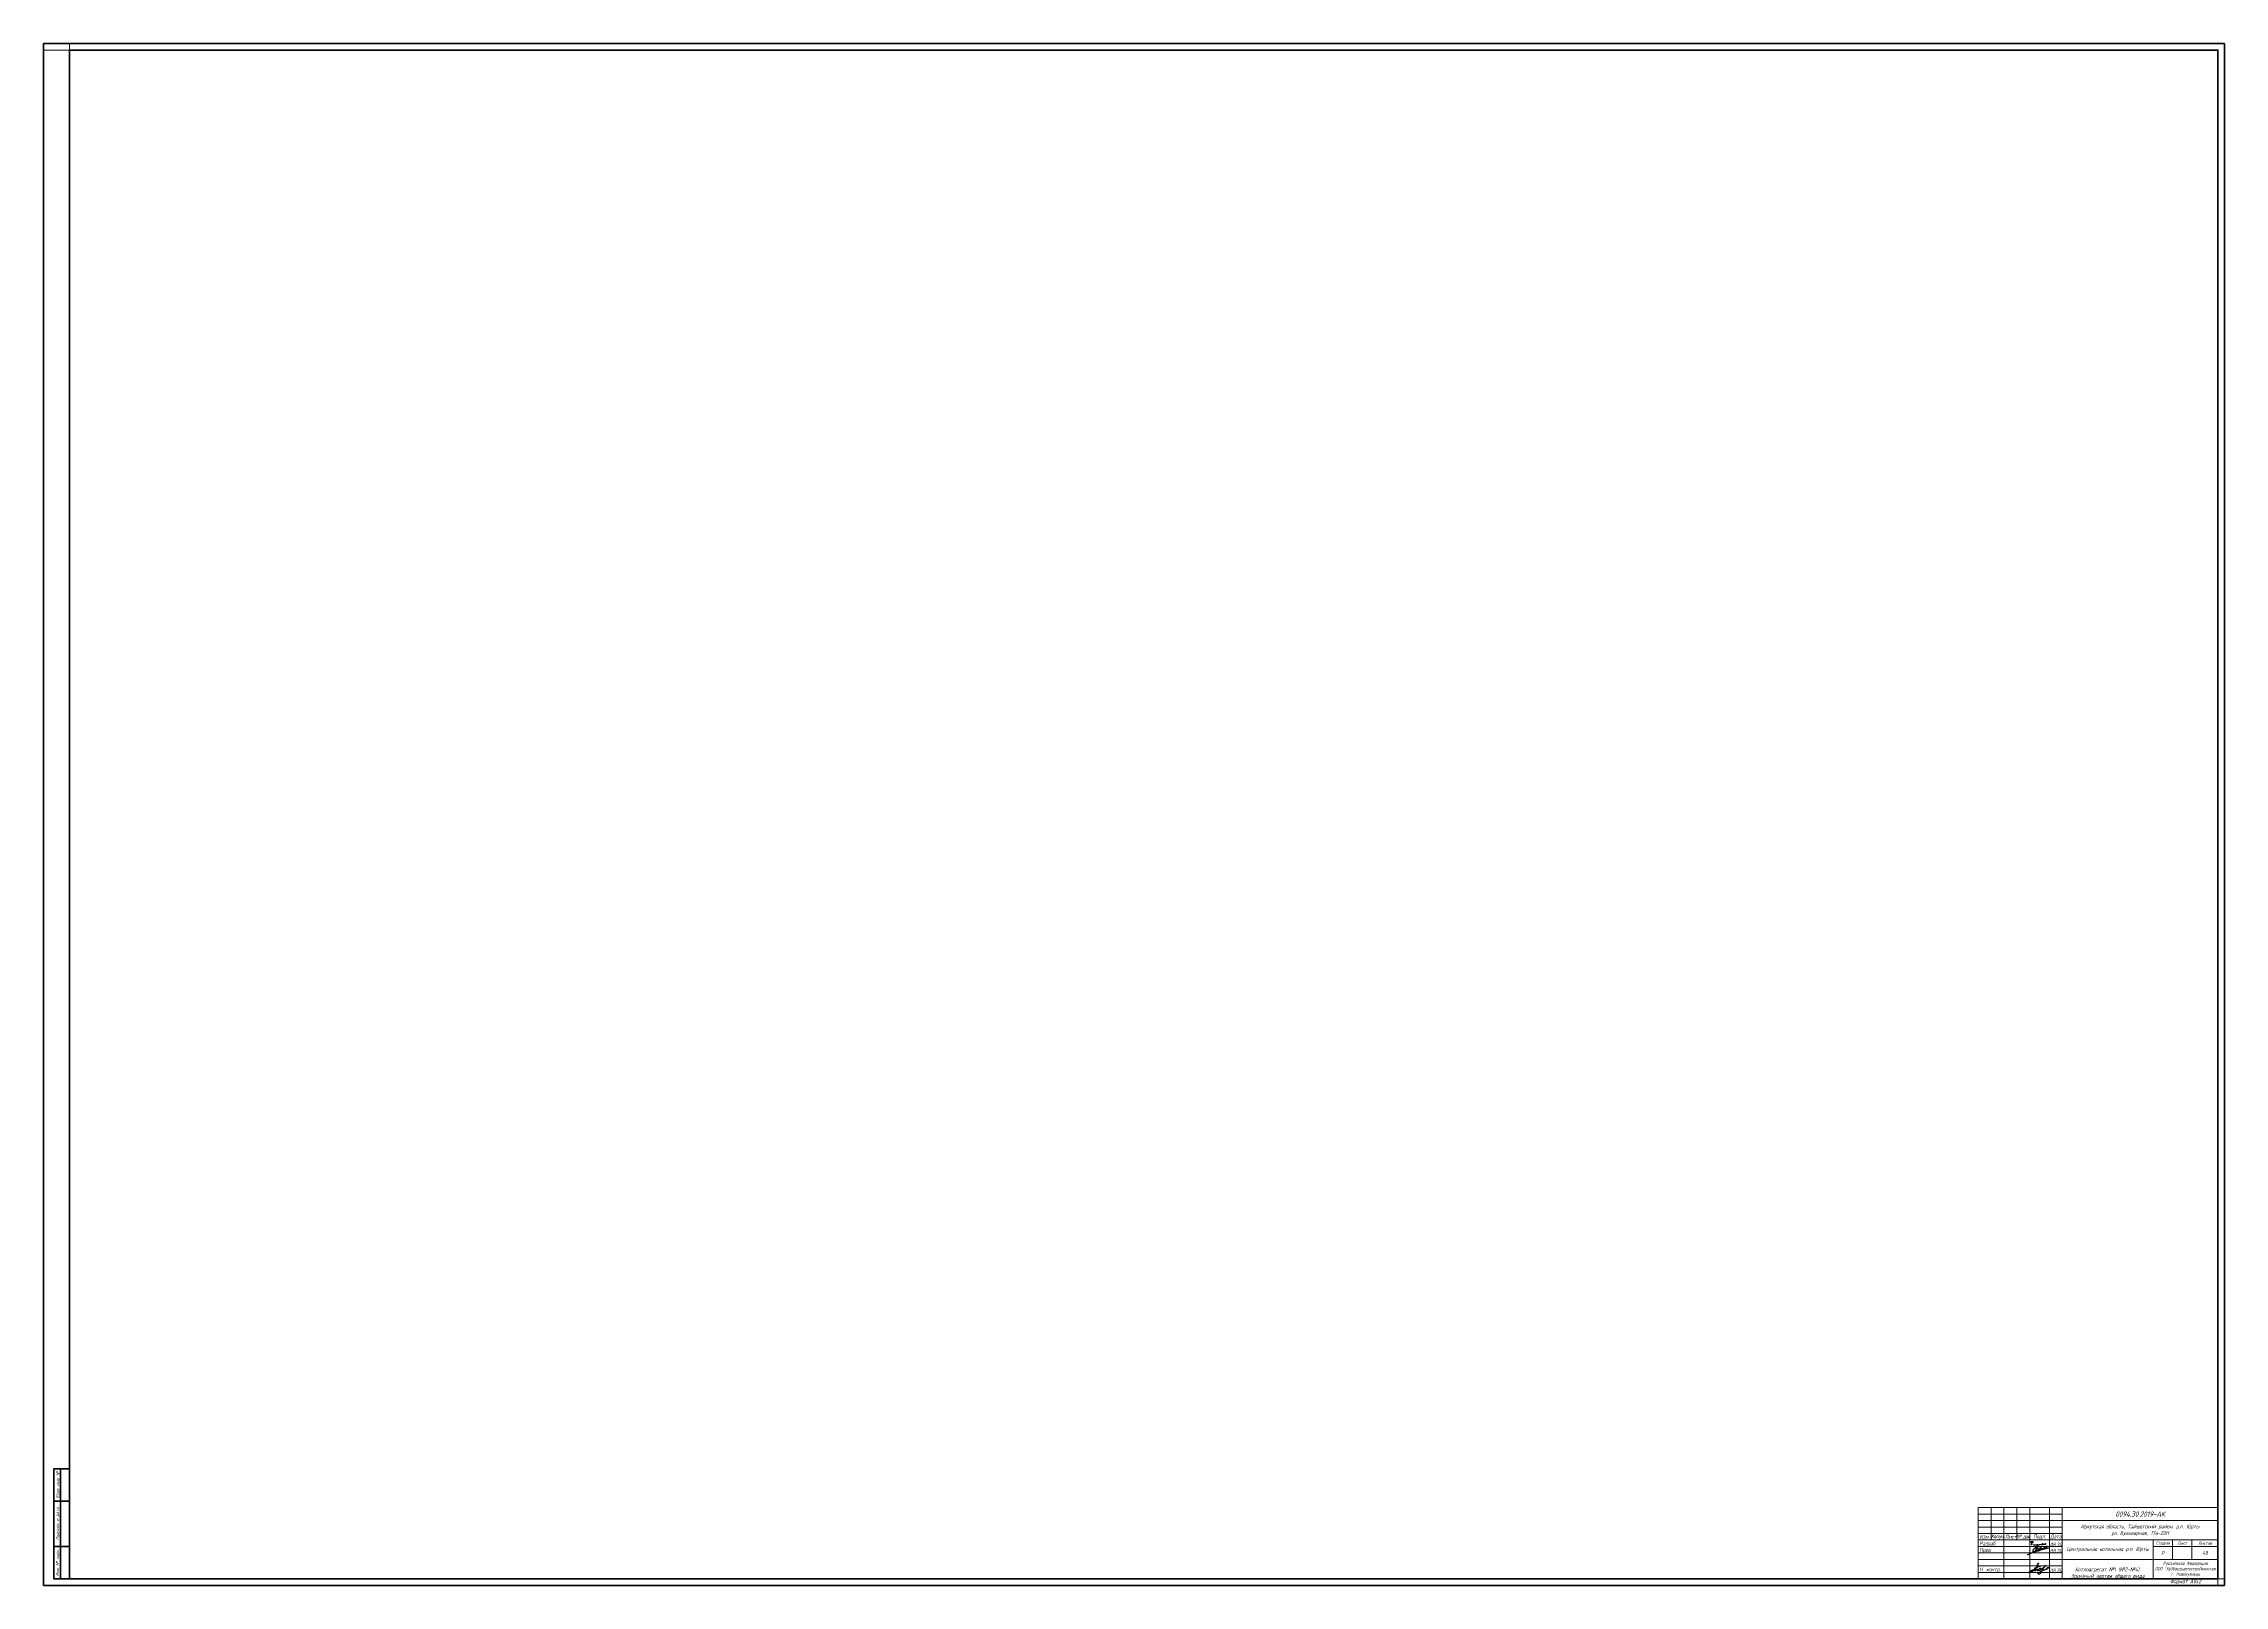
# Paper-space layout 'A0x2_(1682x1189)' of a CAD drawing. Header units: millimetres. Extents: x 0 to 1682, y 0 to 1189.
import ezdxf

# ---------------------------------------------------------------- set-up
doc = ezdxf.new("R2010")
doc.units = ezdxf.units.MM
doc.layers.get('0').update_dxf_attribs({"color": 250, "lineweight": 60})
doc.layers.get('Defpoints').update_dxf_attribs({"color": 170, "lineweight": 5})
for name, color, linetype, lineweight in [('По умолчанию', 7, 'Continuous', 0), ('Подоснова', 7, 'Continuous', 20), ('Штамп_Подписи', 5, 'Continuous', 20), ('Штамп_Текст', 7, 'Continuous', 20)]:
    doc.layers.add(name, color=color, linetype=linetype, lineweight=lineweight)
doc.styles.add('ASKO 2_5', font='', dxfattribs={"oblique": 15, "height": 2.5})
doc.styles.add('ASKO_3', font='', dxfattribs={"oblique": 15, "height": 3})
doc.styles.add('ASKO_4', font='', dxfattribs={"oblique": 15, "height": 4})
doc.styles.get('ASKO 2_5').set_extended_font_data('GOST type A')
doc.styles.get('ASKO_3').set_extended_font_data('GOST type A')
doc.styles.get('ASKO_4').set_extended_font_data('GOST type A')

# ---------------------------------------------------------------- blocks, each defined once
blk = doc.blocks.new('*U28')
for p, q in [((-7, 0), (-7, 85)), ((0, 60), (-12, 60)), ((0, 25), (-12, 25))]:
    blk.add_line(p, q)
blk.add_lwpolyline([(0, 0), (-12, 0), (-12, 85), (0, 85)], close=True)
at = {"layer": 'Штамп_Текст', "char_height": 2.5, "attachment_point": 5, "rotation": 90, "style": 'ASKO 2_5'}
for s, insert, width in [('Взам. инв. №', (-9.1, 72.5), 25), ('Подпись и дата', (-9.1, 42.5), 35), ('Инв. № подл.', (-9.1, 12.5), 25)]:
    blk.add_mtext(s, dxfattribs=dict(at, insert=insert, width=width))
blk = doc.blocks.new('Наумов_Роспись')
at = {"layer": 'По умолчанию', "color": 5, "lineweight": 30}
for p, q in [((0.3, 9.9), (-5.6, -3.4)), ((-5.5, -0.9), (-2.6, 0.5)), ((3.6, 4.5), (5.5, 6.4)), ((4.9, 7.1), (3.7, 5.6)), ((13.6, 5.8), (14.1, 3.6))]:
    blk.add_line(p, q, dxfattribs=at)
for centre, radius, start, end in [((41.3, -132.5), 138.8, 100.0986, 114.4921), ((-5.5, 0.1), 2.39, 145.1976, 203.4603), ((2.5, -5.4), 12.1, 122.209, 145.7047), ((0.3, -1.9), 8, 96.442, 121.7993), ((-16.6, 28.7), 31.5, 296.3092, 309.9127), ((-0.5, 5.1), 1, 49.9287, 97.4965), ((-0.1, 4.3), 0.543, 146.9023, 238.796), ((-0.2, 4.4), 0.582, 255.232, 321.9888), ((1.3, 8.5), 6.36, 257.6076, 292.3983), ((-1.4, 4.9), 1.79, 333.5, 32.1226), ((-3, -1.1), 4.47, 12.8188, 31.8552), ((15, -2.1), 13.6, 145.328, 171.5099), ((1.3, 9.4), 7.2, 289.6565, 318.2304), ((5.3, 6.8), 0.411, 53.5726, 147.3861), ((5, 6.8), 0.603, 313.5771, 40.4121), ((7.1, 4.4), 0.519, 152.0698, 254.2406), ((7.3, 5.6), 1.73, 256.9582, 296.5122), ((5.5, 10.6), 7.05, 292.1229, 316.0722), ((11.6, 5.2), 1.15, 157.5281, 239.0952), ((11.3, 4.9), 0.762, 246.0408, 322.3037), ((6, 9.6), 7.81, 319.1036, 349.1142), ((17.7, 6.9), 4.27, 162.0441, 194.4345), ((-6.7, 0.4), 1.58, 231.8002, 276.9819), ((-6.8, 2.3), 3.49, 274.0085, 292.0255), ((1.4, -0.1), 0.0425, 204.2135, 328.0279)]:
    blk.add_arc(centre, radius, start, end, dxfattribs=at)
at = {"layer": 'По умолчанию', "color": 5, "lineweight": 15}
blk.add_arc((-3, -1.1), 4.47, 31.8552, 50.1549, dxfattribs=at)
blk = doc.blocks.new('_Фишман')
at = {"color": 5}
blk.add_open_spline([(1.5, 1.3), (1.6, 1.6), (1.7, 1.9), (1.7, 2), (1.8, 2), (1.8, 2.3), (1.8, 2.3), (1.9, 2.4), (1.9, 2.5), (1.9, 2.6), (1.9, 2.7), (1.9, 2.8), (1.9, 3), (1.9, 3.1), (1.9, 3.2), (1.9, 3.3), (1.9, 3.3), (1.9, 3.5), (1.8, 3.6), (1.8, 3.7), (1.8, 3.8), (1.8, 3.8), (1.6, 3.9), (1.5, 3.9), (1.3, 4), (1.2, 3.9), (1.1, 3.9), (1.1, 3.8), (1, 3.7), (1, 3.6), (1, 3.5), (0.9, 3.4), (0.9, 3.3), (1, 3.2), (1, 3.1), (1.1, 3.1), (1.3, 3), (1.5, 3.1), (1.6, 3), (1.7, 3.1), (1.8, 3.2), (1.9, 3.2), (2.1, 3.1), (2.1, 3.2), (2.2, 3.2), (2.3, 3.2), (2.4, 3.2), (2.4, 3.2), (2.7, 3.3), (2.8, 3.4), (2.8, 3.5), (2.8, 3.6), (2.8, 3.6), (2.8, 3.7), (2.7, 3.9), (2.5, 4), (2.4, 4), (2.3, 4.1), (2.2, 4.1), (2.1, 4.1), (2.1, 4), (2, 3.9), (1.9, 3.8), (1.9, 3.7), (1.9, 3.5), (1.8, 3.4), (1.8, 3.3), (1.8, 3.2), (1.8, 3), (1.8, 2.9), (1.7, 2.9), (1.7, 2.7), (1.7, 2.6), (1.6, 2.4), (1.6, 2.3), (1.5, 2.2), (1.5, 2.1), (1.5, 2), (1.4, 1.8), (1.4, 1.8), (1.4, 1.7), (1.4, 1.5), (1.4, 1.5), (1.3, 1.2), (1.5, 1.3), (1.5, 1.3)], degree=3, dxfattribs=at)
blk.add_open_spline([(2.7, 1.6), (2.7, 1.5), (2.8, 1.3), (2.9, 1.2), (3, 1.2), (3.1, 1.1), (3.2, 1.1), (3.3, 1.1), (3.4, 1.1), (3.6, 1.1), (3.7, 1.2), (3.7, 1.4), (3.8, 1.4), (3.8, 1.5), (3.8, 1.6), (3.8, 1.7), (3.7, 1.7), (3.7, 1.7), (3.6, 1.6), (3.7, 1.5), (3.7, 1.4), (3.7, 1.3), (3.8, 1.3), (3.8, 1.2), (3.9, 1.2), (3.9, 1.2), (4, 1.1), (4.1, 1.2), (4.2, 1.2), (4.2, 1.2), (4.3, 1.2), (4.3, 1.3), (4.4, 1.3), (4.5, 1.4), (4.5, 1.5), (4.5, 1.6), (4.5, 1.6), (4.4, 1.5), (4.4, 1.5), (4.4, 1.4), (4.6, 1.3), (4.6, 1.2), (4.6, 1.2), (4.8, 1.1), (4.8, 1.1), (4.9, 1.1), (5, 1.2), (5.1, 1.2), (5.2, 1.2), (5.2, 1.3), (5.3, 1.3), (5.3, 1.4), (5.4, 1.4), (5.4, 1.5), (5.4, 1.5), (5.4, 1.5), (5.4, 1.5), (5.4, 1.5), (5.4, 1.5), (5.4, 1.5), (5.4, 1.4), (5.4, 1.3), (5.4, 1.3), (5.4, 1.3), (5.4, 1.2), (5.5, 1.2), (5.6, 1.2), (5.6, 1.2), (5.7, 1.2), (5.8, 1.3), (5.9, 1.3), (5.9, 1.3), (5.9, 1.4), (5.9, 1.5), (5.9, 1.5), (6, 1.6), (6, 1.6), (5.9, 1.6), (5.9, 1.5), (6, 1.4), (6, 1.3), (6.1, 1.2), (6.2, 1.2), (6.2, 1.2), (6.3, 1.2), (6.3, 1.2), (6.4, 1.1), (6.4, 1.1), (6.5, 1.2), (6.5, 1.2), (6.6, 1.3), (6.7, 1.4), (6.7, 1.3), (6.7, 1.3), (6.7, 1.3), (6.8, 1.2), (6.9, 1.2), (7, 1.2), (7.1, 1.2), (7.2, 1.3), (7.3, 1.3), (7.3, 1.4), (7.3, 1.5), (7.4, 1.5), (7.4, 1.6), (7.5, 1.6), (7.5, 1.6), (7.5, 1.7), (7.5, 1.7), (7.5, 1.9), (7.5, 1.9), (7.5, 1.9), (7.5, 1.9), (7.5, 1.8), (7.5, 1.7), (7.6, 1.7), (7.6, 1.6), (7.6, 1.6), (7.6, 1.5), (7.7, 1.4), (7.8, 1.4), (8, 1.3), (8.1, 1.4), (8.2, 1.5), (8.2, 1.5), (8.3, 1.5), (8.4, 1.6), (8.5, 1.6), (8.5, 1.7), (8.5, 1.8), (8.5, 1.9), (8.4, 1.7), (8.5, 1.6), (8.5, 1.6), (8.6, 1.5), (8.7, 1.5), (8.8, 1.5), (8.9, 1.5), (9, 1.5), (9, 1.5), (9.1, 1.5), (9.1, 1.5), (9.2, 1.6), (9.3, 1.5), (9.3, 1.6), (9.3, 1.6), (9.4, 1.8), (9.4, 1.9), (9.4, 2), (9.4, 2), (9.5, 2.1), (9.6, 2.2), (9.7, 2.2), (9.7, 2.2), (9.9, 2.3), (10, 2.3), (10, 2.3), (10, 2.1), (10.1, 2), (10, 1.7), (10, 1.7), (9.9, 1.6), (9.8, 1.5), (9.7, 1.5), (9.6, 1.4), (9.5, 1.4), (9.4, 1.5), (9.3, 1.5), (9.3, 1.5), (9.3, 1.5), (9.3, 1.7), (9.2, 1.9), (9.3, 2), (9.4, 2.1), (9.4, 2.1), (9.5, 2.2), (9.6, 2.3), (9.7, 2.3), (9.9, 2.3), (9.9, 2.3), (10, 2.2), (10.1, 2.1), (10, 2), (10.1, 2), (10.1, 1.9), (10.1, 1.8), (10.1, 1.8), (10.1, 1.7), (10.1, 1.7), (10.1, 1.6), (10.1, 1.5), (10.1, 1.5), (10.2, 1.5), (10.4, 1.4), (10.5, 1.5), (10.6, 1.5), (10.6, 1.5), (10.7, 1.6), (10.8, 1.7), (10.9, 1.8), (10.9, 1.9), (11, 1.9), (11.1, 2.2), (11.1, 2.2), (11.1, 2.2), (11, 2), (11, 1.9), (11, 1.8), (11, 1.8), (11, 1.6), (11, 1.5), (11, 1.5), (11, 1.5), (11.1, 1.5), (11.2, 1.5), (11.3, 1.5), (11.4, 1.7), (11.5, 1.9), (11.7, 1.9), (12, 1.9), (12.2, 1.9), (12.3, 2), (12.3, 2), (12.4, 2.1), (12.4, 2.3), (12.4, 2.3), (12.5, 2.4), (12.5, 2.5), (12.4, 2.5), (12.3, 2.5), (12.2, 2.4), (12.2, 2.3), (12.2, 2.2), (12.2, 2.2), (12.2, 2.2), (12.1, 2), (12.1, 1.8), (12.1, 1.7), (12.1, 1.6), (12.1, 1.5), (12.2, 1.4), (12.2, 1.4), (12.3, 1.3)], degree=3, knots=[0, 0, 0, 0, 1, 2, 3, 4, 5, 6, 7, 8, 9, 10, 11, 12, 13, 14, 15, 16, 17, 18, 19, 20, 21, 22, 23, 24, 25, 26, 27, 28, 29, 30, 31, 32, 33, 34, 35, 36, 37, 38, 39, 40, 41, 42, 43, 44, 45, 46, 47, 48, 49, 50, 51, 51.759025, 52, 53, 53.278285, 54, 54.003137, 54.050191, 55, 56, 57, 58, 59, 60, 61, 62, 63, 64, 65, 66, 67, 68, 69, 70, 71, 72, 73, 74, 75, 76, 77, 78, 79, 80, 81, 82, 83, 84, 85, 86, 87, 88, 89, 90, 91, 92, 93, 94, 95, 96, 97, 98, 99, 100, 101, 102, 103, 104, 105, 106, 107, 108, 109, 110, 111, 112, 113, 114, 115, 116, 117, 118, 119, 120, 121, 122, 123, 124, 125, 126, 127, 128, 129, 130, 131, 132, 133, 134, 135, 136, 137, 138, 139, 140, 141, 142, 143, 144, 145, 146, 147, 148, 149, 150, 151, 152, 153, 154, 155, 156, 157, 158, 159, 160, 161, 162, 163, 164, 165, 166, 167, 168, 169, 170, 171, 172, 173, 174, 175, 176, 177, 178, 179, 180, 181, 182, 183, 184, 185, 186, 187, 188, 189, 190, 191, 192, 193, 194, 195, 196, 197, 198, 199, 200, 201, 202, 203, 204, 205, 206, 207, 208, 209, 210, 211, 212, 213, 214, 215, 216, 217, 218, 219, 220, 221, 222, 223, 224, 225, 226, 227, 228, 229, 230, 231, 232, 233, 234, 235, 236, 236, 236, 236], dxfattribs=at)
blk = doc.blocks.new('*U56')
for p, q in [((-175, 30), (-175, 55)), ((-165, 0), (-165, 55)), ((-155, 30), (-155, 55)), ((-145, 0), (-145, 55)), ((-130, 0), (-130, 55)), ((-120, 0), (-120, 55)), ((-185, 35), (-120, 35)), ((-120, 45), (0, 45)), ((-185, 30), (0, 30)), ((-50, 0), (-50, 30)), ((-50, 25), (0, 25)), ((-35, 15), (-35, 30)), ((-20, 15), (-20, 30)), ((-120, 15), (0, 15))]:
    blk.add_line(p, q)
at = {"lineweight": 20}
for p, q in [((-185, 50), (-120, 50)), ((-185, 45), (-120, 45)), ((-185, 40), (-120, 40)), ((-185, 25), (-120, 25)), ((-185, 20), (-120, 20)), ((-185, 15), (-120, 15)), ((-185, 10), (-120, 10)), ((-185, 5), (-120, 5))]:
    blk.add_line(p, q, dxfattribs=at)
blk.add_lwpolyline([(-185, 55), (0, 55), (0, 0), (-185, 0)], close=True)
at = {"layer": 'Штамп_Подписи', "color": 166, "lineweight": 25}
for points in [[(-138.5, 12.2), (-138.7, 12), (-138.8, 11.7), (-138.9, 11.3), (-139.1, 10.9), (-138.4, 12.2), (-139.2, 10.7), (-139.3, 10.5), (-139.6, 10), (-140, 9.4), (-140.1, 9.1), (-140.3, 8.6), (-140.6, 8.1), (-140.9, 7.8), (-141, 7.5), (-141.3, 7.2), (-141.7, 6.8), (-142, 6.5), (-142.4, 6.2), (-142.9, 5.8), (-143.2, 5.6), (-143.4, 5.5), (-143.7, 5.4), (-144, 5.3), (-144.2, 5.2), (-144.6, 5), (-145.1, 4.8), (-145.3, 4.7), (-145.9, 4.7), (-145.9, 4.9), (-145.8, 5.2), (-145.5, 5.3), (-145.2, 5.5), (-145, 5.7), (-144.8, 5.8), (-144.6, 6.1), (-144.2, 6.3), (-143.9, 6.4), (-143.7, 6.5), (-143.4, 6.7), (-143.1, 6.8), (-142.8, 6.9), (-142.2, 7), (-141.9, 7.2), (-141.7, 7.3), (-141.4, 7.4), (-141.1, 7.5), (-140.9, 7.6), (-140.7, 7.7), (-140.5, 7.7), (-140.2, 7.8), (-140.2, 7.7), (-140.3, 7.5), (-140.4, 7.2), (-140.6, 7), (-140.8, 6.7), (-141.1, 6.4), (-141.2, 6.2), (-141.1, 6.2), (-140.9, 6.3), (-140.6, 6.6), (-140.4, 6.8), (-140.2, 6.9), (-139.9, 7), (-139.5, 7.2), (-139.3, 7.3), (-139.1, 7.4), (-138.8, 7.6), (-139, 7.5), (-139.1, 7.3), (-139.3, 7.1), (-139.4, 6.8), (-139.4, 6.6), (-139.3, 6.5), (-139, 6.6), (-138.8, 6.7), (-138.5, 6.8), (-138.3, 7.1), (-138.1, 7.1), (-138.1, 6.8), (-137.9, 6.7), (-137.7, 6.7), (-137.5, 6.8), (-137.2, 6.8), (-137, 6.9), (-136.7, 7.1), (-136.5, 7.3), (-136.4, 7.5), (-136.4, 8), (-137.3, 8), (-137.5, 7.9), (-137.9, 7.7), (-138.1, 7.3), (-138.3, 7.1), (-138.4, 6.8), (-138.4, 6.6), (-138, 6.6), (-137.7, 6.7), (-137.4, 6.8), (-137.1, 6.9), (-136.7, 7.1), (-136.2, 7.4), (-135.9, 7.5), (-135.5, 7.9), (-135, 8.2), (-134.7, 8.5), (-134.2, 9), (-133.6, 9.3), (-133.5, 9.6), (-133.2, 9.9), (-133, 10.1), (-132.7, 10.4), (-132.8, 10.4), (-133.2, 10.2), (-133.4, 9.9), (-133.6, 9.4), (-133.8, 9.2), (-133.9, 9), (-134.3, 8.5), (-134.5, 8.3), (-134.7, 7.9), (-134.9, 7.6), (-135.1, 7.3), (-135.3, 6.9), (-135.5, 6.6), (-135.6, 6.2), (-136, 5.7), (-136.1, 5.4), (-136.2, 5.2), (-136.4, 4.9), (-136.7, 4.5), (-137, 4.2), (-137.2, 4), (-137.4, 3.8), (-137.6, 3.7), (-138.2, 3.7), (-138.5, 3.9), (-138.6, 4.1), (-138.6, 4.3), (-138.2, 4.7), (-138, 4.9), (-137.5, 5.2), (-137, 5.5), (-136.7, 5.6), (-136.2, 6), (-135.9, 6.2), (-135.7, 6.3), (-135.5, 6.4), (-135.3, 6.5), (-134.9, 6.7), (-134.7, 6.8), (-134.4, 6.9), (-134.1, 7), (-133.5, 7.1), (-133.2, 7.3), (-133, 7.4), (-132.6, 7.4), (-132.4, 7.6), (-132.2, 7.7), (-131.8, 7.8), (-131.5, 7.9), (-131.7, 8), (-131.7, 8.5), (-131.3, 8.7), (-130.2, 8.7), (-130, 8.5), (-130, 8.3), (-130.2, 8.3), (-130.2, 8.4), (-130.7, 8.4), (-130.9, 8.5)], [(-141.7, 8.1), (-141.4, 8.1), (-141.2, 8.3), (-140.9, 8.5), (-140.7, 8.6), (-140.3, 8.6), (-139.7, 8.9), (-139, 9.2), (-138.6, 9.4), (-138.1, 9.7), (-137.7, 9.8), (-137.4, 9.9), (-137.2, 9.9), (-136.9, 10.1)]]:
    blk.add_lwpolyline(points, dxfattribs=at)
at = {"color": 5, "linetype": 'Continuous', "lineweight": 35, "xscale": 0.5, "yscale": 0.5, "zscale": 0.5}
blk.add_blockref('Наумов_Роспись', (-138.9, 21.5), dxfattribs=at)
blk.add_blockref('_Фишман', (-145.2, 24.9))
at = {"style": 'ASKO_3', "oblique": 15}
for tag, p in [('РАЗРАБ', (-161.5, 26.2)), ('ПРОВ', (-161.5, 21.2)), ('н.контр', (-161.5, 6.2))]:
    blk.add_attdef(tag, p, '', height=3, dxfattribs=at)
at = {"layer": 'Штамп_Текст'}
for s, insert, char_height, width, attachment_point, style in [('{\\fGOST type A|b1|i1|c204|p34;\\Q1;0094.30.2019-АК}', (-60, 50), 4, 120, 5, 'ASKO_4'), ('Изм.', (-180, 32.5), 3, 10, 5, 'ASKO_3'), ('{\\T0.8;Кол.уч.}', (-170, 32.5), 3, 10, 5, 'ASKO_3'), ('Лист', (-160, 32.5), 3, 10, 5, 'ASKO_3'), ('{\\T0.8;№ док.}', (-150, 32.5), 3, 18.502, 5, 'ASKO_3'), ('Подп.', (-137.5, 32.5), 3, 15, 5, 'ASKO_3'), ('Дата', (-125, 32.5), 3, 10, 5, 'ASKO_3'), ('Иркутская область, Тайшетский район, р.п. Юрты\\Pул. Бульварная, 17а-20Н', (-60, 37.5), 3, 120, 5, 'ASKO_3'), ('\\pi0.99999;Разраб.', (-185, 25), 3, 20, 7, 'ASKO_3'), ('\\pi0.99999;Пров.', (-185, 20), 3, 20, 7, 'ASKO_3'), ('08.20', (-125, 25), 3, 10, 8, 'ASKO_3'), ('08.20', (-125, 20), 3, 10, 8, 'ASKO_3'), ('Центральная котельная р.п. Юрты', (-85, 22.5), 3, 70, 5, 'ASKO_3'), ('Стадия', (-42.5, 27.5), 2.5, 15, 5, 'ASKO 2_5'), ('Р', (-42.5, 20), 3, 15, 5, 'ASKO_3'), ('Лист', (-27.5, 27.5), 2.5, 15, 5, 'ASKO 2_5'), ('Листов', (-10, 27.5), 2.5, 20, 5, 'ASKO 2_5'), ('48', (-10, 20), 3, 20, 5, 'ASKO_3'), ('\\pi0.99999;Н. контр.', (-185, 5), 3, 20, 7, 'ASKO_3'), ('08.20', (-125, 5), 3, 10, 8, 'ASKO_3'), ('Котлоагрегат №1 (№2-№4).\\PЭскизный чертеж общего вида', (-85, 0), 3, 70, 8, 'ASKO_3'), ('Российская Федерация\\PООО "Кузбассшахтостроймонтаж\\Pг. Новокузнецк', (-25, 7.5), 2.5, 50, 5, 'ASKO 2_5')]:
    blk.add_mtext(s, dxfattribs=dict(at, insert=insert, char_height=char_height, width=width, attachment_point=attachment_point, style=style))

psp = doc.layouts.new('A0x2_(1682x1189)')

# ---------------------------------------------------------------- linework, layer by layer
for points in [[(0, 0), (1682, 0), (1682, 1189), (0, 1189)], [(20, 5), (1677, 5), (1677, 1184), (20, 1184)]]:
    psp.add_lwpolyline(points, close=True)
at = {"layer": 'Defpoints', "ltscale": 500}
for points in [[(0, 1189), (20, 1189), (20, 1184), (0, 1184)], [(1677, 5), (1682, 5), (1682, 0), (1677, 0)]]:
    psp.add_lwpolyline(points, close=True, dxfattribs=at)

# ---------------------------------------------------------------- block references
at = {"ltscale": 0.3}
psp.add_blockref('*U28', (20, 5), dxfattribs=at)
at = {"layer": 'Подоснова'}
psp.add_blockref('*U56', (1677, 5), dxfattribs=at)

# ---------------------------------------------------------------- texts
at = {"insert": (1652, 2.75), "char_height": 3, "attachment_point": 5, "style": 'ASKO_3'}
psp.add_mtext_dynamic_manual_height_columns('Формат А0x2', width=28.477, gutter_width=15, heights=[0], dxfattribs=at)

doc.saveas('drawing.dxf')
